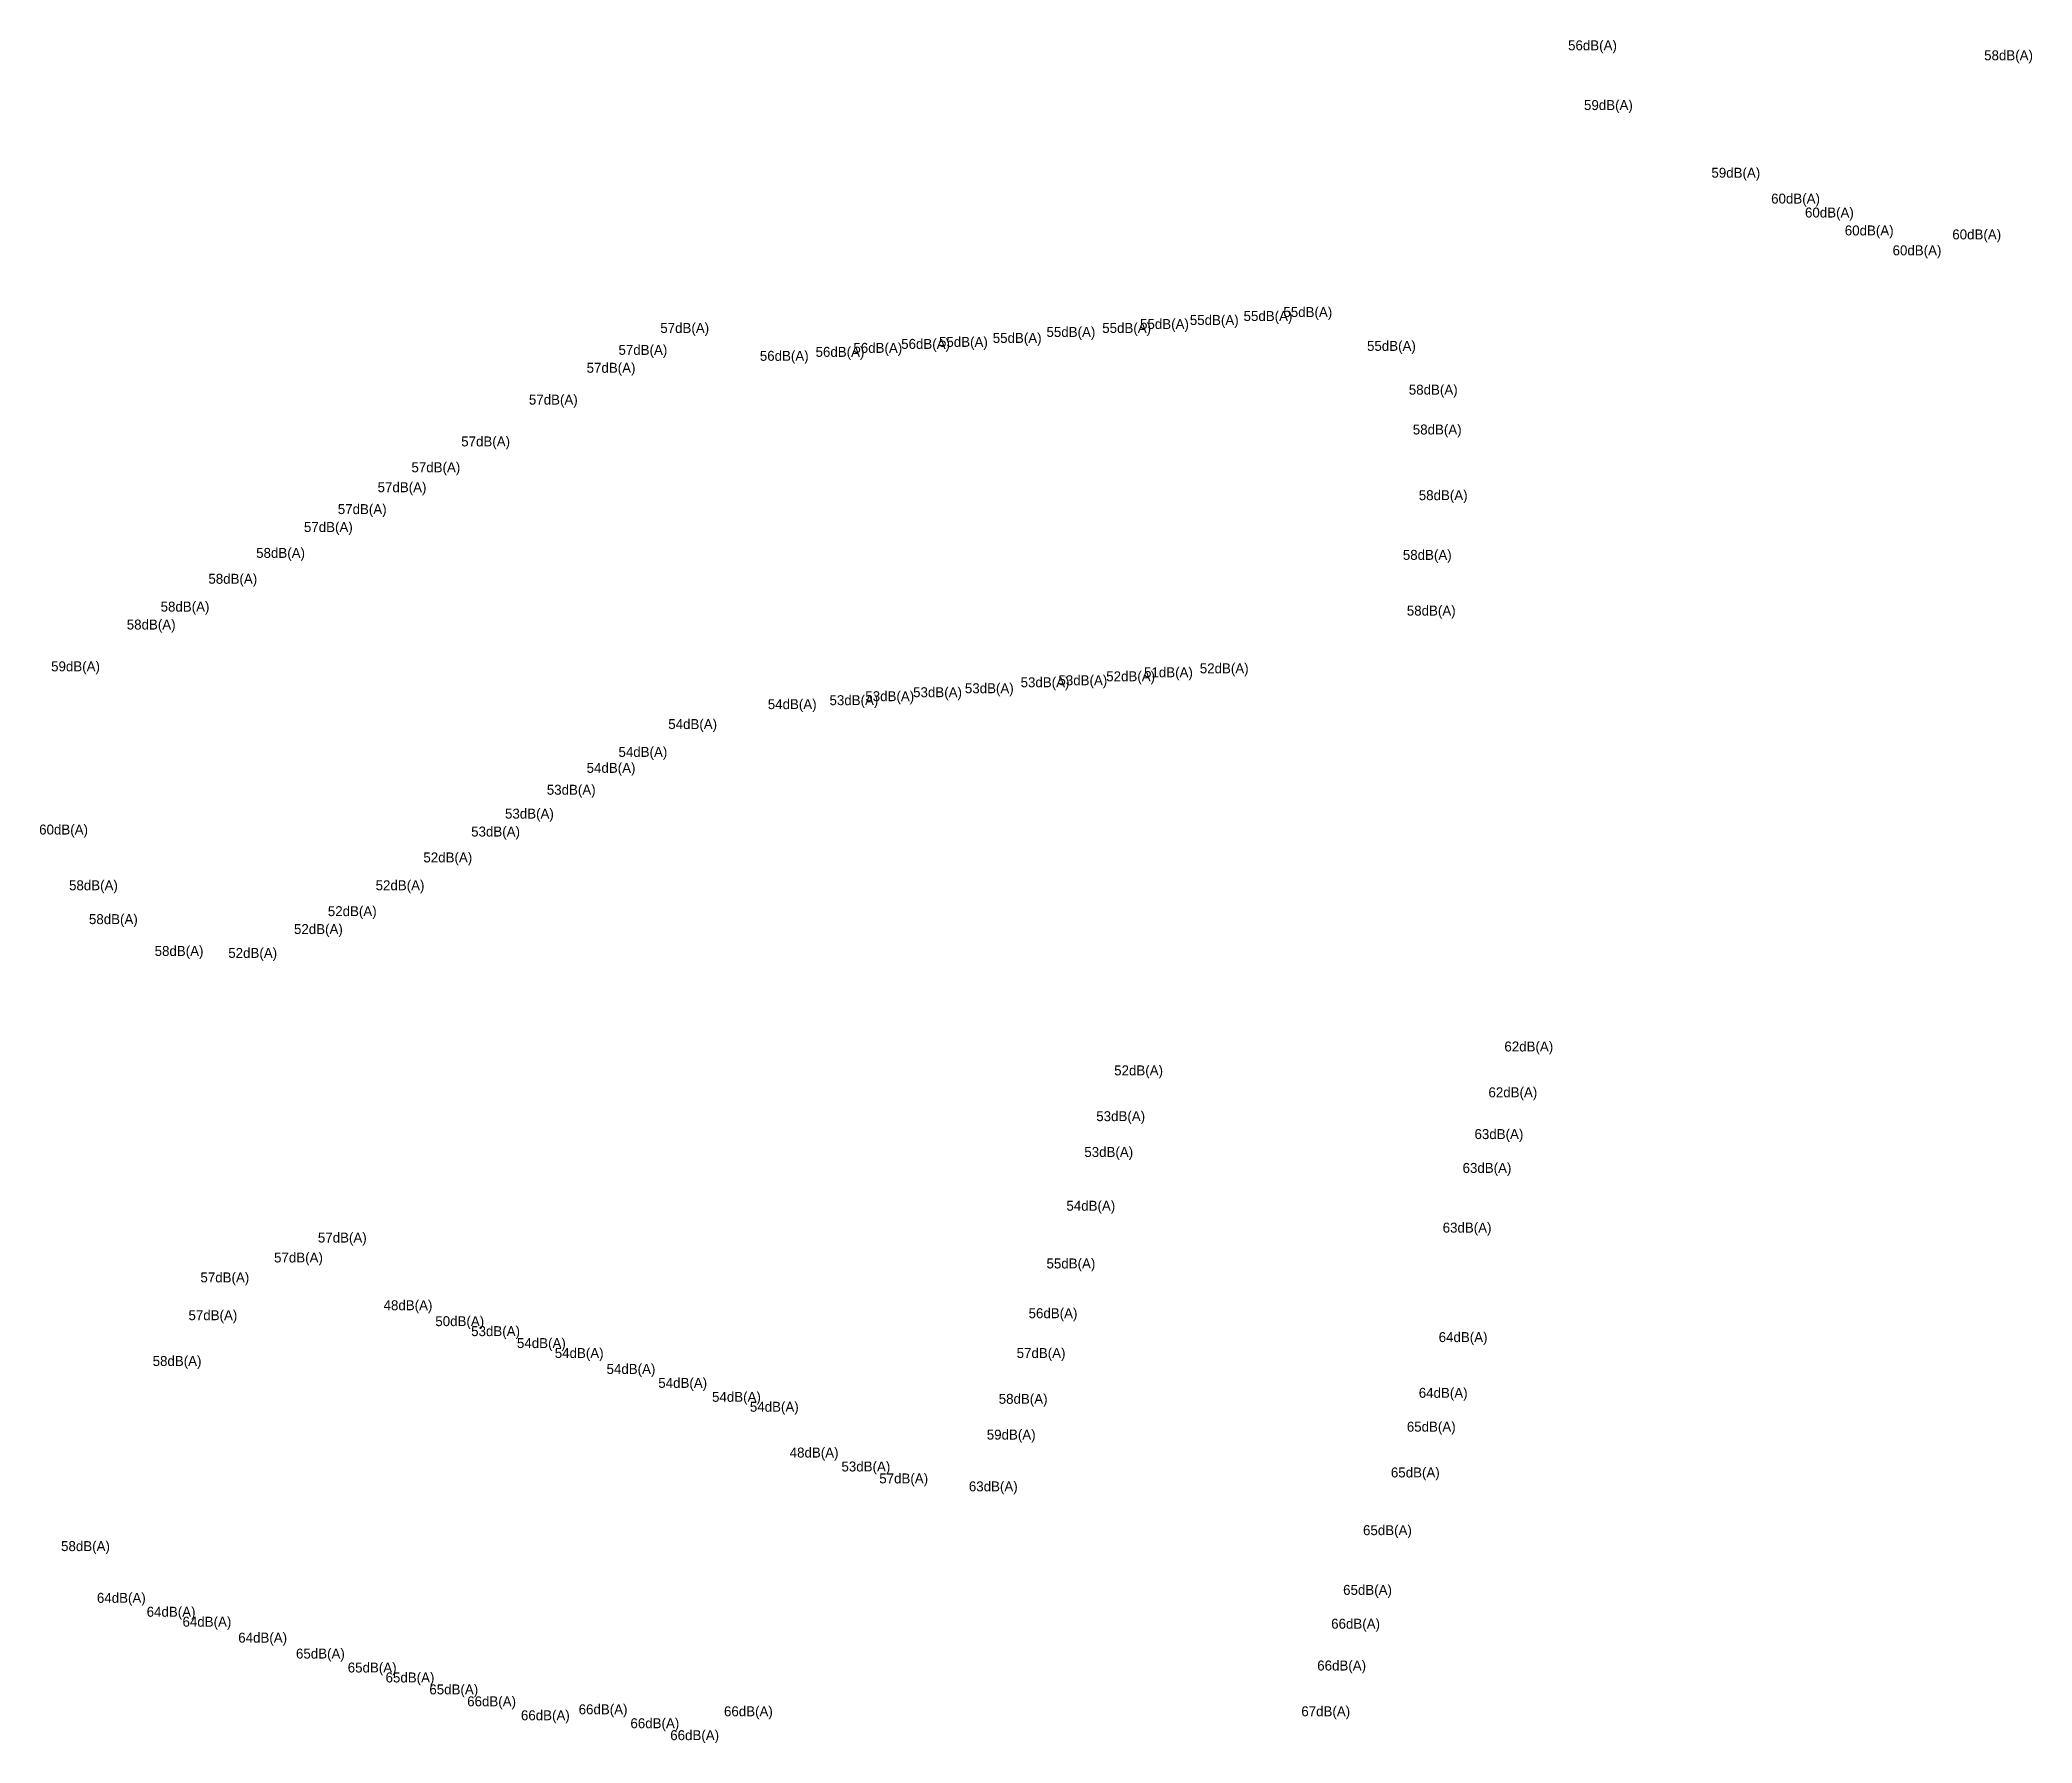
# Model space of a CAD drawing. Extents: x 846089 to 846361, y 827424 to 827644.
# Drawn here: x 846153.5 to 846253.6, y 827446.1 to 827531.7 of the extents above; entities that cross this region are included whole.
import ezdxf
from ezdxf.enums import TextEntityAlignment as Align

# ---------------------------------------------------------------- set-up
doc = ezdxf.new("R2010")
doc.units = 0
doc.layers.add('SPL_No_Exceedance', color=3, linetype='Continuous')
doc.styles.add('LiberationSerif', font='LiberationSerif-Regular.ttf')

msp = doc.modelspace()

# ---------------------------------------------------------------- texts
at = {"layer": 'SPL_No_Exceedance', "style": 'LiberationSerif'}
for s, p in [('56dB(A)', (846231.5, 827531.4)), ('58dB(A)', (846252.4, 827530.9)), ('59dB(A)', (846232.3, 827528.4)), ('59dB(A)', (846238.7, 827525)), ('60dB(A)', (846241.7, 827523.7)), ('60dB(A)', (846243.4, 827523)), ('60dB(A)', (846245.4, 827522.1)), ('60dB(A)', (846250.8, 827521.9)), ('60dB(A)', (846247.8, 827521.1)), ('55dB(A)', (846212.5, 827517.6)), ('55dB(A)', (846215.2, 827517.8)), ('55dB(A)', (846217.2, 827518)), ('57dB(A)', (846185.9, 827517.2)), ('55dB(A)', (846202.6, 827516.7)), ('55dB(A)', (846205.3, 827517)), ('55dB(A)', (846208.1, 827517.2)), ('55dB(A)', (846210, 827517.4)), ('57dB(A)', (846183.8, 827516.1)), ('56dB(A)', (846190.9, 827515.8)), ('56dB(A)', (846193.7, 827516)), ('56dB(A)', (846195.6, 827516.2)), ('56dB(A)', (846198, 827516.4)), ('55dB(A)', (846199.9, 827516.5)), ('55dB(A)', (846221.4, 827516.3)), ('57dB(A)', (846182.2, 827515.2)), ('57dB(A)', (846179.3, 827513.6)), ('58dB(A)', (846223.5, 827514.1)), ('58dB(A)', (846223.7, 827512.1)), ('57dB(A)', (846175.9, 827511.5)), ('57dB(A)', (846173.4, 827510.2)), ('57dB(A)', (846171.7, 827509.2)), ('58dB(A)', (846224, 827508.8)), ('57dB(A)', (846169.7, 827508.1)), ('57dB(A)', (846168, 827507.2)), ('58dB(A)', (846165.6, 827505.9)), ('58dB(A)', (846223.2, 827505.8)), ('58dB(A)', (846163.2, 827504.6)), ('58dB(A)', (846160.8, 827503.2)), ('58dB(A)', (846223.4, 827503)), ('58dB(A)', (846159.1, 827502.3)), ('59dB(A)', (846155.3, 827500.2)), ('53dB(A)', (846205.9, 827499.5)), ('52dB(A)', (846208.3, 827499.7)), ('51dB(A)', (846210.2, 827499.9)), ('52dB(A)', (846213, 827500.1)), ('53dB(A)', (846194.4, 827498.5)), ('53dB(A)', (846196.2, 827498.7)), ('53dB(A)', (846198.6, 827498.9)), ('53dB(A)', (846201.2, 827499.1)), ('53dB(A)', (846204, 827499.4)), ('54dB(A)', (846191.3, 827498.3)), ('54dB(A)', (846186.3, 827497.3)), ('54dB(A)', (846183.8, 827495.9)), ('54dB(A)', (846182.2, 827495.1)), ('53dB(A)', (846180.2, 827494)), ('53dB(A)', (846178.1, 827492.8)), ('60dB(A)', (846154.7, 827492)), ('53dB(A)', (846176.4, 827491.9)), ('52dB(A)', (846174, 827490.6)), ('58dB(A)', (846156.2, 827489.2)), ('52dB(A)', (846171.6, 827489.2)), ('58dB(A)', (846157.2, 827487.5)), ('52dB(A)', (846169.2, 827487.9)), ('52dB(A)', (846167.5, 827487)), ('58dB(A)', (846160.5, 827485.9)), ('52dB(A)', (846164.2, 827485.8)), ('62dB(A)', (846228.3, 827481.1)), ('52dB(A)', (846208.7, 827479.9)), ('62dB(A)', (846227.5, 827478.8)), ('53dB(A)', (846207.8, 827477.6)), ('63dB(A)', (846226.8, 827476.7)), ('53dB(A)', (846207.2, 827475.8)), ('63dB(A)', (846226.2, 827475)), ('54dB(A)', (846206.3, 827473.1)), ('57dB(A)', (846168.7, 827471.5)), ('63dB(A)', (846225.2, 827472)), ('57dB(A)', (846166.5, 827470.5)), ('57dB(A)', (846162.8, 827469.5)), ('55dB(A)', (846205.3, 827470.2)), ('57dB(A)', (846162.2, 827467.6)), ('48dB(A)', (846172, 827468.1)), ('56dB(A)', (846204.4, 827467.7)), ('50dB(A)', (846174.6, 827467.3)), ('53dB(A)', (846176.4, 827466.8)), ('64dB(A)', (846225, 827466.5)), ('54dB(A)', (846178.7, 827466.2)), ('54dB(A)', (846180.6, 827465.7)), ('57dB(A)', (846203.8, 827465.7)), ('58dB(A)', (846160.4, 827465.3)), ('54dB(A)', (846183.2, 827464.9)), ('54dB(A)', (846185.8, 827464.2)), ('54dB(A)', (846188.5, 827463.5)), ('64dB(A)', (846224, 827463.7)), ('54dB(A)', (846190.4, 827463)), ('58dB(A)', (846202.9, 827463.4)), ('59dB(A)', (846202.3, 827461.6)), ('65dB(A)', (846223.4, 827462)), ('48dB(A)', (846192.4, 827460.7)), ('53dB(A)', (846195, 827460)), ('65dB(A)', (846222.6, 827459.7)), ('57dB(A)', (846196.9, 827459.4)), ('63dB(A)', (846201.4, 827459)), ('65dB(A)', (846221.2, 827456.8)), ('58dB(A)', (846155.8, 827456)), ('65dB(A)', (846220.2, 827453.8)), ('64dB(A)', (846157.6, 827453.4)), ('64dB(A)', (846160.1, 827452.7)), ('64dB(A)', (846161.9, 827452.2)), ('66dB(A)', (846219.6, 827452.1)), ('64dB(A)', (846164.7, 827451.4)), ('65dB(A)', (846167.6, 827450.6)), ('65dB(A)', (846170.2, 827449.9)), ('66dB(A)', (846218.9, 827450)), ('65dB(A)', (846172.1, 827449.4)), ('65dB(A)', (846174.3, 827448.8)), ('66dB(A)', (846176.2, 827448.2)), ('66dB(A)', (846178.9, 827447.5)), ('66dB(A)', (846181.8, 827447.8)), ('66dB(A)', (846189.1, 827447.7)), ('67dB(A)', (846218.1, 827447.7)), ('66dB(A)', (846184.4, 827447.1)), ('66dB(A)', (846186.4, 827446.5))]:
    msp.add_text(s, height=0.5, dxfattribs=at).set_placement(p, align=Align.MIDDLE_CENTER)

doc.saveas('drawing.dxf')
